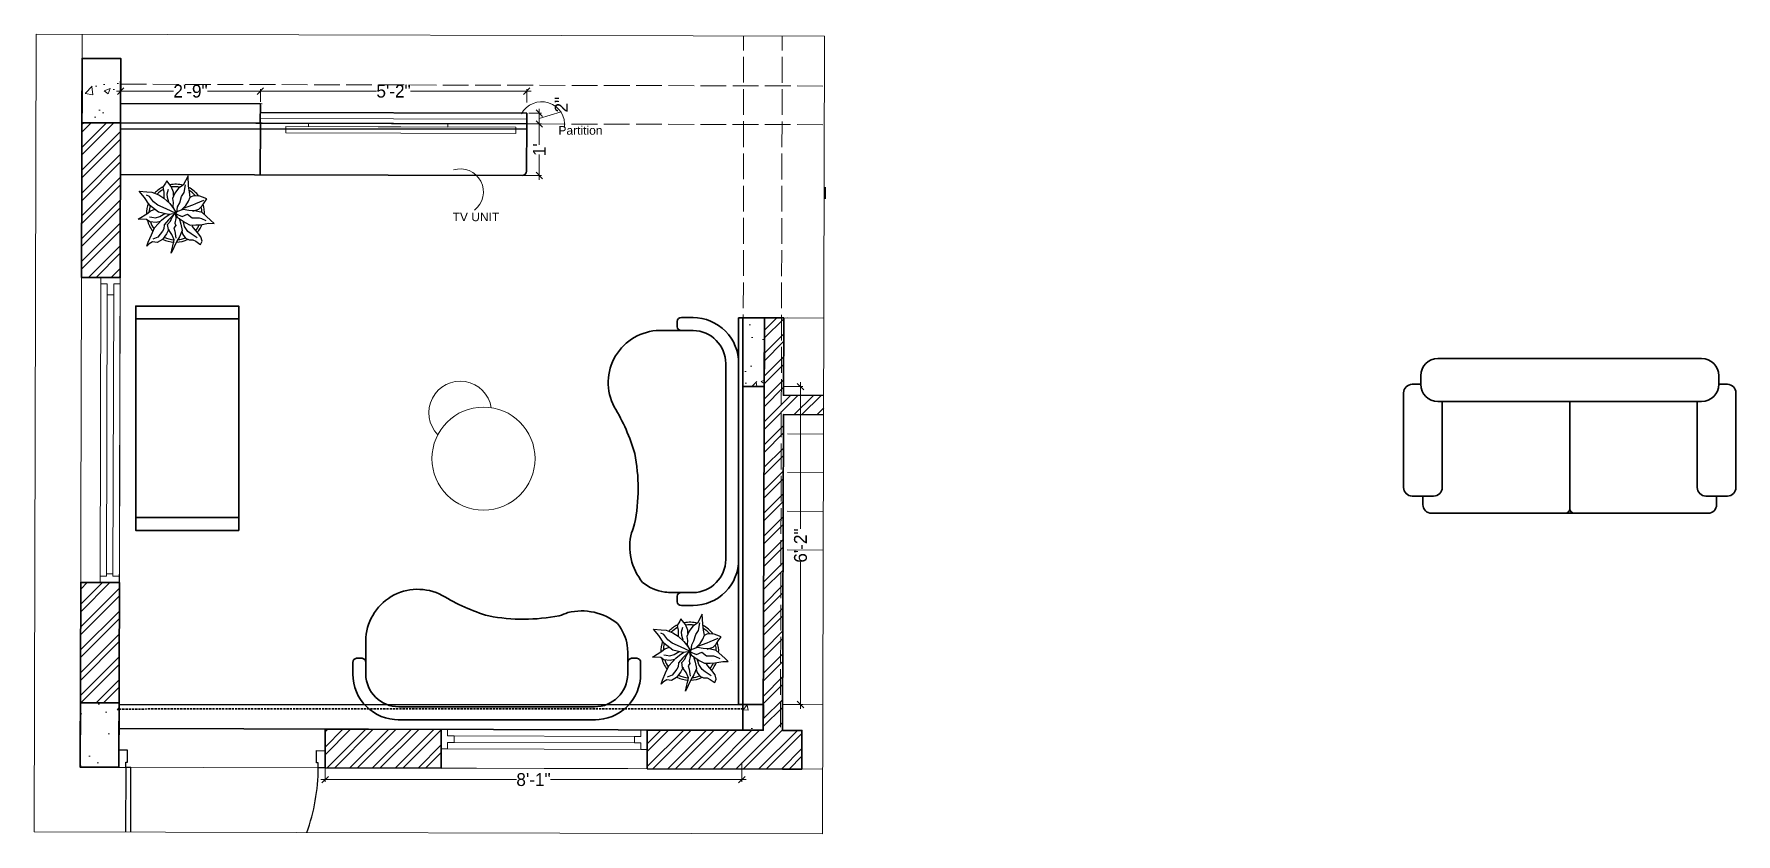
# Model space of a CAD drawing. Header units: millimetres. Extents: x 35877 to 3066687, y -650199 to -40525.
# Drawn here: x 148313.8 to 148710.1, y -178863 to -178676.8 of the extents above; entities that cross this region are included whole.
import ezdxf

# ---------------------------------------------------------------- set-up
doc = ezdxf.new("R2010")
doc.units = ezdxf.units.MM
doc.header["$MEASUREMENT"] = 0
doc.header["$PDMODE"] = 35
for name, pattern in [('00 . GROUND FLOOR$0$DASHED', [0.75, 0.5, -0.25]), ('ACAD_ISO02W100', [15, 12, -3]), ('DASHED', [0.75, 0.5, -0.25])]:
    doc.linetypes.add(name, pattern=pattern)
doc.layers.get('Defpoints').update_dxf_attribs({"color": 220})
doc.layers.add('AR ELE-5', color=134, linetype='Continuous')
doc.layers.add('AR HATCH-7', color=7, linetype='Continuous')
for name, color, linetype, lineweight in [('COLUMN', 1, 'Continuous', 30), ('dim05', 1, 'Continuous', 13), ('ELEC.', 5, 'Continuous', 20), ('FIRST FLOOR ( DW_RAIL )', 7, 'Continuous', 9), ('FUR', 250, 'Continuous', 0), ('FURNITURE', 32, 'Continuous', 9), ('furniture dimensions', 1, 'DASHED', 0), ('FURNITURE-1', 252, 'Continuous', 13), ('GDR_FLOATING COLUMN', 3, 'Continuous', 18), ('GROUND FLOOR', 7, 'Continuous', 9), ('GROUND FLOOR  ( PLINE )', 251, 'Continuous', 30), ('GROUND FLOOR ( DW_RAIL )', 7, 'Continuous', 9), ('GROUND FLOOR ( STAIR )', 251, 'Continuous', 9), ('Labelling', 1, 'Continuous', 25), ('wall', 7, 'Continuous', 30), ('XX~SLAB ( BEAM )~ ( DIM )', 7, 'Continuous', 9)]:
    doc.layers.add(name, color=color, linetype=linetype, lineweight=lineweight)
doc.styles.add('century g', font='GOTHIC.TTF')
doc.styles.get("Standard").update_dxf_attribs({"font": 'arial.ttf', "height": 6})
doc.dimstyles.new('Archana', dxfattribs={"dimtxt": 2, "dimasz": 0.75, "dimexe": 0.5, "dimexo": 0.5, "dimgap": 0, "dimtad": 0, "dimzin": 0, "dimdsep": 46, "dimlunit": 4, "dimtxsty": 'century g', "dimblk": 'OBLIQUE', "dimcen": 0, "dimdle": 1, "dimclrd": 256, "dimclre": 256, "dimclrt": 256, "dimadec": 0, "dimazin": 0, "dimtfac": 1, "dimtofl": 0, "dimtmove": 1, "dimatfit": 3, "dimfxl": 1, "dimfxlon": 1, "dimtolj": 1, "dimtzin": 0, "dimlwd": -1, "dimlwe": -1, "dimarcsym": 0})
pattern_1 = [(45, (472.0153, 2227.3693), (-2.65165043, 2.65165043), []), (45, (473.783, 2227.3693), (-2.65165043, 2.65165043), [])]

msp = doc.modelspace()

# ---------------------------------------------------------------- texts
at = {"layer": 'dim05', "color": 1, "lineweight": 0, "transparency": 33554687, "char_height": 2, "width": 14.68213, "attachment_point": 1}
for s, insert in [('Partition', (148435.904, -178698.19, 0.05)), ('TV UNIT', (148411.252, -178718.319))]:
    msp.add_mtext(s, dxfattribs=dict(at, insert=insert))

# ---------------------------------------------------------------- blocks, each defined once
blk = doc.blocks.new('_Oblique')
at = {"layer": 'wall', "color": 0, "lineweight": -2}
blk.add_line((-0.5, -0.5), (0.5, 0.5), dxfattribs=at)
blk = doc.blocks.new('*D814')
at = {"layer": 'Defpoints', "color": 0, "linetype": 'Continuous', "lineweight": 0, "transparency": 16777216}
for p in [(148428.51, -178695.19, 0.05), (148428.5, -178697.69, 0.05), (148431.44, -178697.69)]:
    blk.add_point(p, dxfattribs=at)
at = {"layer": 'furniture dimensions', "color": 5, "linetype": 'ByBlock', "transparency": 16777216}
blk.add_line((148429.01, -178695.19), (148431.94, -178695.19), dxfattribs=at)
at = {"layer": 'furniture dimensions', "color": 5, "linetype": 'Continuous', "transparency": 16777216}
for p, q in [((148431.44, -178694.19), (148431.44, -178698.69)), ((148431.44, -178696.44), (148436.55, -178694.91)), ((148429, -178697.69), (148431.94, -178697.69))]:
    blk.add_line(p, q, dxfattribs=at)
at = {"layer": 'furniture dimensions', "color": 5, "linetype": 'Continuous', "transparency": 16777216, "xscale": 1.5, "yscale": 1.5, "zscale": 1.5}
for p, rotation in [((148431.44, -178695.19), 90), ((148431.44, -178697.69), 270)]:
    blk.add_blockref('_Oblique', p, dxfattribs=dict(at, rotation=rotation))
at = {"layer": 'furniture dimensions', "linetype": 'Continuous', "lineweight": 0, "transparency": 16777216, "insert": (148436.55, -178693.21), "char_height": 3, "attachment_point": 5, "rotation": 90, "style": 'century g'}
blk.add_mtext('\\A1;2"', dxfattribs=at)
blk = doc.blocks.new('*D815')
at = {"layer": 'Defpoints', "color": 0, "linetype": 'Continuous', "lineweight": 0, "transparency": 16777216}
for p in [(148428.5, -178697.69, 0.05), (148427.47, -178709.69, 0.05), (148431.44, -178709.69)]:
    blk.add_point(p, dxfattribs=at)
at = {"layer": 'furniture dimensions', "color": 5, "linetype": 'ByBlock', "transparency": 16777216}
blk.add_line((148429, -178697.69), (148431.94, -178697.69), dxfattribs=at)
at = {"layer": 'furniture dimensions', "color": 5, "linetype": 'Continuous', "transparency": 16777216}
for p, q in [((148431.44, -178696.69), (148431.44, -178702.54)), ((148431.44, -178710.69), (148431.44, -178704.83)), ((148427.97, -178709.69), (148431.94, -178709.69))]:
    blk.add_line(p, q, dxfattribs=at)
at = {"layer": 'furniture dimensions', "color": 5, "linetype": 'Continuous', "transparency": 16777216, "xscale": 1.5, "yscale": 1.5, "zscale": 1.5}
for p, rotation in [((148431.44, -178697.69), 90), ((148431.44, -178709.69), 270)]:
    blk.add_blockref('_Oblique', p, dxfattribs=dict(at, rotation=rotation))
at = {"layer": 'furniture dimensions', "linetype": 'Continuous', "lineweight": 0, "transparency": 16777216, "insert": (148431.44, -178703.69), "char_height": 3, "attachment_point": 5, "rotation": 90, "style": 'century g'}
blk.add_mtext("\\A1;1'", dxfattribs=at)
blk = doc.blocks.new('*D816')
at = {"layer": 'Defpoints', "color": 0, "linetype": 'Continuous', "lineweight": 0, "transparency": 16777216}
for p in [(148483.6, -178758.82, 0.05), (148483.6, -178832.83, 0.05), (148492.26, -178832.83)]:
    blk.add_point(p, dxfattribs=at)
at = {"layer": 'furniture dimensions', "color": 5, "linetype": 'ByBlock', "transparency": 16777216}
blk.add_line((148488.26, -178758.82), (148492.76, -178758.82), dxfattribs=at)
at = {"layer": 'furniture dimensions', "color": 5, "linetype": 'Continuous', "transparency": 16777216}
for p, q in [((148492.26, -178757.82), (148492.26, -178791.95)), ((148492.26, -178833.83), (148492.26, -178799.7)), ((148488.26, -178832.83), (148492.76, -178832.83))]:
    blk.add_line(p, q, dxfattribs=at)
at = {"layer": 'furniture dimensions', "color": 5, "linetype": 'Continuous', "transparency": 16777216, "xscale": 1.5, "yscale": 1.5, "zscale": 1.5}
for p, rotation in [((148492.26, -178758.82), 90), ((148492.26, -178832.83), 270)]:
    blk.add_blockref('_Oblique', p, dxfattribs=dict(at, rotation=rotation))
at = {"layer": 'furniture dimensions', "linetype": 'Continuous', "lineweight": 0, "transparency": 16777216, "insert": (148492.26, -178795.83), "char_height": 3, "attachment_point": 5, "rotation": 90, "style": 'century g'}
blk.add_mtext('\\A1;6\'-2"', dxfattribs=at)
blk = doc.blocks.new('*D817')
at = {"layer": 'Defpoints', "color": 0, "linetype": 'Continuous', "lineweight": 0, "transparency": 16777216}
for p in [(148381.59, -178838.57, 0.05), (148478.59, -178838.82, 0.05), (148381.59, -178850.31)]:
    blk.add_point(p, dxfattribs=at)
at = {"layer": 'furniture dimensions', "color": 5, "linetype": 'Continuous', "transparency": 16777216}
for p, q in [((148381.59, -178846.31), (148381.59, -178850.81)), ((148380.59, -178850.31), (148426.14, -178850.31)), ((148479.59, -178850.31), (148434.04, -178850.31))]:
    blk.add_line(p, q, dxfattribs=at)
at = {"layer": 'furniture dimensions', "color": 5, "linetype": 'ByBlock', "transparency": 16777216}
blk.add_line((148478.59, -178846.31), (148478.59, -178850.81), dxfattribs=at)
at = {"layer": 'furniture dimensions', "color": 5, "linetype": 'Continuous', "transparency": 16777216, "xscale": 1.5, "yscale": 1.5, "zscale": 1.5, "rotation": 180}
blk.add_blockref('_Oblique', (148381.59, -178850.31), dxfattribs=at)
at = {"layer": 'furniture dimensions', "color": 5, "linetype": 'Continuous', "transparency": 16777216, "xscale": 1.5, "yscale": 1.5, "zscale": 1.5}
blk.add_blockref('_Oblique', (148478.59, -178850.31), dxfattribs=at)
at = {"layer": 'furniture dimensions', "linetype": 'Continuous', "lineweight": 0, "transparency": 16777216, "insert": (148430.09, -178850.31), "char_height": 3, "attachment_point": 5, "style": 'century g'}
blk.add_mtext('\\A1;8\'-1"', dxfattribs=at)
blk = doc.blocks.new('*D818')
at = {"layer": 'Defpoints', "color": 0, "linetype": 'Continuous', "lineweight": 0, "transparency": 16777216}
for p in [(148366.49, -178690.07), (148333.97, -178692.95, 0.05), (148366.49, -178693.02, 0.05)]:
    blk.add_point(p, dxfattribs=at)
at = {"layer": 'furniture dimensions', "color": 5, "linetype": 'Continuous', "transparency": 16777216}
for p, q in [((148332.97, -178690.07), (148346.27, -178690.07)), ((148367.49, -178690.07), (148354.19, -178690.07)), ((148366.49, -178692.52), (148366.49, -178689.57))]:
    blk.add_line(p, q, dxfattribs=at)
at = {"layer": 'furniture dimensions', "color": 5, "linetype": 'ByBlock', "transparency": 16777216}
blk.add_line((148333.97, -178692.45), (148333.97, -178689.57), dxfattribs=at)
at = {"layer": 'furniture dimensions', "color": 5, "linetype": 'Continuous', "transparency": 16777216, "xscale": 1.5, "yscale": 1.5, "zscale": 1.5, "rotation": 180}
blk.add_blockref('_Oblique', (148333.97, -178690.07), dxfattribs=at)
at = {"layer": 'furniture dimensions', "color": 5, "linetype": 'Continuous', "transparency": 16777216, "xscale": 1.5, "yscale": 1.5, "zscale": 1.5}
blk.add_blockref('_Oblique', (148366.49, -178690.07), dxfattribs=at)
at = {"layer": 'furniture dimensions', "linetype": 'Continuous', "lineweight": 0, "transparency": 16777216, "insert": (148350.23, -178690.07), "char_height": 3, "attachment_point": 5, "style": 'century g'}
blk.add_mtext('\\A1;2\'-9"', dxfattribs=at)
blk = doc.blocks.new('*D819')
at = {"layer": 'Defpoints', "color": 0, "linetype": 'Continuous', "lineweight": 0, "transparency": 16777216}
for p in [(148428.51, -178690.07), (148366.49, -178693.03, 0.05), (148428.51, -178693.19, 0.05)]:
    blk.add_point(p, dxfattribs=at)
at = {"layer": 'furniture dimensions', "color": 5, "linetype": 'Continuous', "transparency": 16777216}
for p, q in [((148365.49, -178690.07), (148393.57, -178690.07)), ((148429.51, -178690.07), (148401.43, -178690.07)), ((148428.51, -178692.69), (148428.51, -178689.57))]:
    blk.add_line(p, q, dxfattribs=at)
at = {"layer": 'furniture dimensions', "color": 5, "linetype": 'ByBlock', "transparency": 16777216}
blk.add_line((148366.49, -178692.53), (148366.49, -178689.57), dxfattribs=at)
at = {"layer": 'furniture dimensions', "color": 5, "linetype": 'Continuous', "transparency": 16777216, "xscale": 1.5, "yscale": 1.5, "zscale": 1.5, "rotation": 180}
blk.add_blockref('_Oblique', (148366.49, -178690.07), dxfattribs=at)
at = {"layer": 'furniture dimensions', "color": 5, "linetype": 'Continuous', "transparency": 16777216, "xscale": 1.5, "yscale": 1.5, "zscale": 1.5}
blk.add_blockref('_Oblique', (148428.51, -178690.07), dxfattribs=at)
at = {"layer": 'furniture dimensions', "linetype": 'Continuous', "lineweight": 0, "transparency": 16777216, "insert": (148397.5, -178690.07), "char_height": 3, "attachment_point": 5, "style": 'century g'}
blk.add_mtext('\\A1;5\'-2"', dxfattribs=at)
blk = doc.blocks.new('ARPLS010')
at = {"linetype": 'ByBlock'}
for p, q in [((0.121, 0.605), (-0.013, 0.459)), ((0.179, 0.666), (0.121, 0.605)), ((0.174, 0.573), (0.179, 0.666)), ((-0.295, 0.42), (-0.302, 0.309)), ((-0.302, 0.309), (-0.276, 0.258)), ((-0.278, 0.467), (-0.295, 0.42)), ((-0.248, 0.54), (-0.278, 0.467)), ((-0.182, 0.493), (-0.248, 0.54)), ((-0.222, 0.484), (-0.164, 0.347)), ((-0.125, 0.459), (-0.182, 0.493)), ((-0.164, 0.347), (-0.139, 0.295)), ((-0.139, 0.295), (-0.08, 0.131)), ((-0.072, 0.404), (-0.125, 0.459)), ((-0.038, 0.302), (-0.072, 0.404)), ((-0.044, 0.336), (-0.049, 0.232)), ((-0.013, 0.459), (-0.044, 0.336)), ((0.077, 0.412), (0.091, 0.447)), ((0.082, 0.358), (0.077, 0.412)), ((0.08, 0.288), (0.082, 0.358)), ((0.091, 0.447), (0.125, 0.522)), ((0.2, 0.432), (0.174, 0.573)), ((0.203, 0.352), (0.2, 0.432)), ((0.204, 0.254), (0.203, 0.352)), ((0.252, 0.313), (0.216, 0.287)), ((0.33, 0.38), (0.252, 0.313)), ((0.409, 0.44), (0.33, 0.38)), ((0.425, 0.373), (0.356, 0.269)), ((0.484, 0.459), (0.409, 0.44)), ((0.459, 0.303), (0.485, 0.354)), ((0.459, 0.236), (0.459, 0.303)), ((0.542, 0.434), (0.484, 0.459)), ((0.485, 0.354), (0.533, 0.42)), ((0.533, 0.42), (0.542, 0.434)), ((-0.469, 0.226), (-0.643, 0.216)), ((-0.643, 0.216), (-0.485, 0.134)), ((-0.359, 0.148), (-0.49, 0.172)), ((-0.485, 0.134), (-0.433, 0.051)), ((-0.362, 0.24), (-0.469, 0.226)), ((-0.433, 0.051), (-0.349, -0.011)), ((-0.278, 0.254), (-0.362, 0.24)), ((-0.287, 0.106), (-0.359, 0.148)), ((-0.18, 0.073), (-0.287, 0.106)), ((-0.21, 0.227), (-0.278, 0.254)), ((-0.132, 0.18), (-0.21, 0.227)), ((-0.111, 0.036), (-0.18, 0.073)), ((-0.063, 0.111), (-0.132, 0.18)), ((-0.013, 0.022), (-0.111, 0.036)), ((-0.084, -0.034), (0.007, 0.018)), ((0.003, 0.011), (-0.076, -0.16)), ((-0.049, 0.232), (-0.065, 0.135)), ((-0.065, 0.135), (-0.024, 0.018)), ((-0.024, 0.018), (0.009, 0.005)), ((0.006, -0.002), (0.068, 0.032)), ((0.007, 0.018), (0.02, -0.121)), ((0.009, 0.005), (0.056, 0.114)), ((0.015, 0.209), (0.08, 0.288)), ((0.056, 0.114), (0.015, 0.209)), ((0.017, -0.002), (0.091, 0.009)), ((0.068, 0.032), (0.16, 0.165)), ((0.088, 0.065), (0.187, 0.091)), ((0.091, 0.009), (0.173, -0.011)), ((0.227, 0.157), (0.132, 0.131)), ((0.16, 0.165), (0.204, 0.254)), ((0.173, -0.011), (0.212, 0.004)), ((0.187, 0.091), (0.297, 0.116)), ((0.212, 0.004), (0.252, -0.03)), ((0.318, 0.213), (0.227, 0.157)), ((0.297, 0.116), (0.408, 0.071)), ((0.309, 0.109), (0.368, 0.128)), ((0.309, -0.01), (0.43, 0.006)), ((0.356, 0.269), (0.318, 0.213)), ((0.368, 0.128), (0.432, 0.176)), ((0.408, 0.071), (0.482, 0.024)), ((0.432, 0.176), (0.459, 0.236)), ((0.482, 0.024), (0.689, -0.072)), ((-0.464, -0.073), (-0.558, -0.152)), ((-0.558, -0.152), (-0.517, -0.172)), ((-0.517, -0.172), (-0.447, -0.216)), ((-0.366, -0.036), (-0.464, -0.073)), ((-0.447, -0.216), (-0.363, -0.202)), ((-0.336, -0.142), (-0.413, -0.121)), ((-0.306, -0.033), (-0.366, -0.036)), ((-0.363, -0.202), (-0.263, -0.2)), ((-0.363, -0.408), (-0.318, -0.29)), ((-0.349, -0.011), (-0.256, -0.05)), ((-0.269, -0.135), (-0.336, -0.142)), ((-0.318, -0.29), (-0.259, -0.2)), ((-0.193, -0.113), (-0.269, -0.135)), ((-0.259, -0.2), (-0.168, -0.1)), ((-0.256, -0.05), (-0.185, -0.038)), ((-0.185, -0.038), (-0.114, -0.046)), ((-0.168, -0.1), (-0.084, -0.034)), ((-0.017, -0.291), (-0.141, -0.446)), ((-0.076, -0.16), (-0.138, -0.304)), ((-0.114, -0.046), (-0.093, -0.036)), ((0.02, -0.121), (-0.017, -0.291)), ((0.059, -0.27), (0.005, -0.185)), ((0.01, -0.014), (0.017, -0.002)), ((0.078, -0.064), (0.01, -0.014)), ((0.016, -0.023), (0.116, -0.122)), ((0.07, -0.179), (0.018, -0.1)), ((0.08, -0.342), (0.059, -0.27)), ((0.121, -0.239), (0.07, -0.179)), ((0.138, -0.083), (0.078, -0.064)), ((0.116, -0.122), (0.201, -0.195)), ((0.184, -0.299), (0.121, -0.239)), ((0.197, -0.135), (0.138, -0.083)), ((0.141, -0.261), (0.16, -0.336)), ((0.283, -0.123), (0.197, -0.135)), ((0.201, -0.195), (0.272, -0.198)), ((0.252, -0.03), (0.309, -0.01)), ((0.272, -0.198), (0.311, -0.225)), ((0.277, -0.114), (0.357, -0.156)), ((0.37, -0.064), (0.283, -0.123)), ((0.311, -0.225), (0.415, -0.304)), ((0.357, -0.156), (0.455, -0.226)), ((0.462, -0.021), (0.37, -0.064)), ((0.455, -0.226), (0.503, -0.317)), ((0.689, -0.072), (0.462, -0.021)), ((-0.382, -0.625), (-0.368, -0.496)), ((-0.269, -0.533), (-0.382, -0.625)), ((-0.368, -0.496), (-0.363, -0.408)), ((-0.287, -0.45), (-0.314, -0.498)), ((-0.199, -0.38), (-0.287, -0.45)), ((-0.141, -0.446), (-0.269, -0.533)), ((-0.138, -0.304), (-0.199, -0.38)), ((-0.042, -0.432), (-0.071, -0.352)), ((0.002, -0.48), (-0.042, -0.432)), ((0.104, -0.646), (0.002, -0.48)), ((0.064, -0.446), (0.066, -0.407)), ((0.066, -0.407), (0.08, -0.342)), ((0.106, -0.5), (0.104, -0.646)), ((0.15, -0.445), (0.106, -0.5)), ((0.16, -0.336), (0.15, -0.445)), ((0.252, -0.362), (0.184, -0.299)), ((0.376, -0.416), (0.252, -0.362)), ((0.502, -0.472), (0.376, -0.416)), ((0.415, -0.304), (0.447, -0.388)), ((0.503, -0.317), (0.494, -0.398)), ((0.494, -0.398), (0.528, -0.452)), ((0.567, -0.494), (0.502, -0.472)), ((0.528, -0.452), (0.567, -0.494))]:
    blk.add_line(p, q, dxfattribs=at)
for radius, start, end in [(0.5, 126.2799, 152.7042), (0.458, 130.7647, 148.9789), (0.5, 87.2367, 107.9154), (0.458, 91.6596, 104.0784), (0.5, 49.0791, 67.0324), (0.458, 49.8461, 63.9764), (0.5, 164.9216, 191.0302), (0.458, 169.9629, 188.6517), (0.458, 5.0517, 21.9108), (0.5, 1.3782, 25.7565), (0.5, 205.1623, 226.3204), (0.458, 207.232, 224.0819), (0.458, 334.5625, 357.1532), (0.5, 333.6991, 357.5577), (0.5, 249.553, 272.4234), (0.458, 252.8522, 267.711), (0.5, 283.5324, 308.8712), (0.458, 289.266, 306.1107)]:
    blk.add_arc((0, 0), radius, start, end, dxfattribs=at)

# ---------------------------------------------------------------- dimensions: what is measured, and where the dimension line sits
at = {"layer": 'furniture dimensions', "color": 5, "linetype": 'Continuous', "lineweight": 0, "transparency": 33554687}
for base, p1, p2, picture, middle in [((148366.494, -178690.069), (148333.966, -178692.945, 0.05), (148366.494, -178693.024, 0.049), '*D818', (148350.23, -178690.069)), ((148428.509, -178690.069), (148366.494, -178693.031, 0.05), (148428.509, -178693.189, 0.05), '*D819', (148397.501, -178690.069)), ((148381.59, -178850.313), (148478.589, -178838.819, 0.05), (148381.59, -178838.569, 0.05), '*D817', (148430.089, -178850.313))]:
    dim = msp.add_linear_dim(base=base, p1=p1, p2=p2, dimstyle='Archana', override={"dimtxt": 3, "dimasz": 1.5, "dimdec": 0, "dimclrd": 5, "dimclre": 5, "dimfxl": 4}, dxfattribs=at)
    dim.commit()
    dim.dimension.update_dxf_attribs({"geometry": picture, "text_midpoint": middle})
for base, p1, p2, picture, middle in [((148431.43742, -178697.68933), (148428.50912, -178695.18934, 0.04952), (148428.4975, -178697.68933, 0.04952), '*D814', (148436.55061, -178694.90538)), ((148431.437, -178709.687), (148428.498, -178697.689, 0.05), (148427.467, -178709.687, 0.05), '*D815', (148431.437, -178703.688)), ((148492.26, -178832.832), (148483.605, -178758.819, 0.05), (148483.605, -178832.832, 0.05), '*D816', (148492.26, -178795.826))]:
    dim = msp.add_linear_dim(base=base, p1=p1, p2=p2, angle=90, dimstyle='Archana', override={"dimtxt": 3, "dimasz": 1.5, "dimdec": 0, "dimclrd": 5, "dimclre": 5, "dimfxl": 4}, dxfattribs=at)
    dim.commit()
    dim.dimension.update_dxf_attribs({"geometry": picture, "text_midpoint": middle})

# ---------------------------------------------------------------- hatches: boundary and pattern name
at = {"layer": 'AR HATCH-7', "lineweight": 0, "true_color": 0x939598, "transparency": 33554687}
h = msp.add_hatch(dxfattribs=at)
h.set_pattern_fill('ANSI32', color=252, scale=10)
h.set_pattern_definition(pattern_1)
h.paths.add_polyline_path([(148333.678, -178804.445), (148329.178, -178804.433), (148324.678, -178804.422), (148324.605, -178832.421), (148333.605, -178832.445)])
h.paths.add_polyline_path([(148333.954, -178697.445), (148324.954, -178697.422), (148324.861, -178733.422), (148333.861, -178733.445)])
h.paths.add_polyline_path([(148333.966, -178692.945), (148333.954, -178697.445)])
h = msp.add_hatch(dxfattribs=at)
h.set_pattern_fill('ANSI32', color=252, scale=10)
h.set_pattern_definition(pattern_1)
h.paths.add_polyline_path([(148408.589, -178838.638), (148381.59, -178838.569), (148381.566, -178847.569), (148408.566, -178847.638)])
h.paths.add_polyline_path([(148492.589, -178838.855), (148488.089, -178838.844), (148488.279, -178765.344), (148497.645, -178765.368), (148497.656, -178760.868), (148488.291, -178760.844), (148488.337, -178742.844), (148483.837, -178742.832), (148483.796, -178758.832), (148483.589, -178838.832), (148478.589, -178838.819), (148469.092, -178838.795), (148459.592, -178838.792), (148459.592, -178838.77), (148456.589, -178838.762), (148456.578, -178843.262), (148456.566, -178847.762), (148488.066, -178847.844), (148492.566, -178847.855)])
at = {"layer": 'FURNITURE-1', "lineweight": 0, "true_color": 0xc7c8ca, "transparency": 33554687}
h = msp.add_hatch(dxfattribs=at)
h.set_pattern_fill('AR-CONC', color=9, scale=2)
h.set_pattern_definition([(50, (472.015, 2227.369), (14.34520365, -1.2550427), [1.5, -16.5]), (355, (472.015, 2227.37), (-2.7750267, 15.0438427), [1.2, -13.2]), (100.4514445, (473.211, 2227.265), (11.5701769, 13.7887998), [1.2748038, -14.0228422]), (46.1842, (472.015, 2231.37), (21.3448266, -3.3103856), [2.25, -24.75]), (96.635635, (473.794, 2231.093), (18.693239, 19.482372), [1.9122068, -21.0342752]), (351.184164, (472.015, 2231.37), (18.693239, 19.482372), [1.8, -19.8]), (21, (474.015, 2230.369), (11.93814104, -8.0523778), [1.5, -16.5]), (326, (474.015, 2230.37), (4.8663066, 14.5030009), [1.2, -13.2]), (71.451445, (475.01, 2229.698), (16.8044475, 6.45062306), [1.2748038, -14.0228422]), (37.5, (472.0153, 2227.3693), (0.24319711, 6.65787708), [0, -13.04, 0, -13.4, 0, -13.25]), (7.5, (472.015, 2227.369), (5.26139075, 7.88823424), [0, -7.64, 0, -12.74, 0, -5.05]), (327.5, (467.5553, 2227.3693), (10.67644872, -0.45109743), [0, -5, 0, -15.6, 0, -20.7]), (317.5, (465.555, 2227.369), (11.6637234, 2.00209965), [0, -6.5, 0, -10.36, 0, -14.7])])
h.paths.add_polyline_path([(148333.605, -178832.445), (148324.605, -178832.421), (148324.566, -178847.421), (148333.566, -178847.445), (148333.577, -178843.445), (148333.587, -178839.445)])
h.paths.add_polyline_path([(148333.993, -178682.445), (148324.993, -178682.422), (148324.954, -178697.422), (148333.954, -178697.445)])
h.paths.add_polyline_path([(148483.837, -178742.832), (148478.837, -178742.82), (148478.796, -178758.819), (148483.796, -178758.819)])
h.paths.add_polyline_path([(148394.3, -178732.346), (148425.926, -178732.427)])
h = msp.add_hatch(dxfattribs=at)
h.set_pattern_fill('AR-CONC', color=9, scale=2)
h.set_pattern_definition([(50, (448.368, 2227.369), (14.34520365, -1.2550427), [1.5, -16.5]), (355, (448.368, 2227.37), (-2.7750267, 15.0438427), [1.2, -13.2]), (100.4514445, (449.564, 2227.265), (11.5701769, 13.7887998), [1.2748038, -14.0228422]), (46.1842, (448.368, 2231.37), (21.3448266, -3.3103856), [2.25, -24.75]), (96.635635, (450.147, 2231.093), (18.693239, 19.482372), [1.9122068, -21.0342752]), (351.184164, (448.368, 2231.37), (18.693239, 19.482372), [1.8, -19.8]), (21, (450.368, 2230.369), (11.93814104, -8.0523778), [1.5, -16.5]), (326, (450.368, 2230.37), (4.8663066, 14.5030009), [1.2, -13.2]), (71.451445, (451.363, 2229.698), (16.8044475, 6.45062306), [1.2748038, -14.0228422]), (37.5, (448.3684, 2227.3693), (0.24319711, 6.65787708), [0, -13.04, 0, -13.4, 0, -13.25]), (7.5, (448.368, 2227.369), (5.26139075, 7.88823424), [0, -7.64, 0, -12.74, 0, -5.05]), (327.5, (443.9084, 2227.3693), (10.67644872, -0.45109743), [0, -5, 0, -15.6, 0, -20.7]), (317.5, (441.908, 2227.369), (11.6637234, 2.00209965), [0, -6.5, 0, -10.36, 0, -14.7])])
h.paths.add_polyline_path([(148483.589, -178832.979), (148478.604, -178832.979), (148478.604, -178838.832), (148483.589, -178838.832)])

# ---------------------------------------------------------------- linework, layer by layer
at = {"lineweight": 9, "transparency": 33554687, "elevation": 0.05}
for points in [[(148425.992, -178699.896), (148425.996, -178698.449), (148372.452, -178698.311), (148372.448, -178699.757)], [(148410.17, -178698.408), (148410.172, -178697.642), (148377.735, -178697.558), (148377.733, -178698.324)]]:
    msp.add_lwpolyline(points, close=True, dxfattribs=at)
at = {"transparency": 33554687, "elevation": 0.05}
for points in [[(148333.566, -178847.445), (148335.166, -178847.449), (148335.17, -178846.249), (148335.57, -178846.25), (148335.577, -178843.45), (148333.577, -178843.445)], [(148381.566, -178847.569), (148379.966, -178847.564), (148379.969, -178846.364), (148379.569, -178846.363), (148379.577, -178843.563), (148381.577, -178843.569)]]:
    msp.add_lwpolyline(points, close=True, dxfattribs=at)
msp.add_lwpolyline([(148336.327, -178862.536), (148336.366, -178847.452), (148335.166, -178847.449), (148335.127, -178862.533)], dxfattribs=at)
at = {"layer": 'AR ELE-5', "linetype": 'ByBlock', "ltscale": 15, "transparency": 33554687}
msp.add_arc((148335.101, -178847.421, 0.05), 44.866, 340.16845, 359.81727, dxfattribs=at)
at = {"layer": 'COLUMN', "transparency": 33554687, "elevation": 0.05}
for points in [[(148324.993, -178682.422), (148333.993, -178682.445), (148333.954, -178697.445), (148324.954, -178697.422)], [(148324.605, -178832.421), (148333.605, -178832.445), (148333.566, -178847.445), (148324.566, -178847.421)]]:
    msp.add_lwpolyline(points, close=True, dxfattribs=at)
at = {"layer": 'ELEC.', "transparency": 33554687}
for centre, start, end in [((148431.988, -178697.872), 352.82138, 151.85152), ((148413.07, -178713.51), 308.08533, 107.11547)]:
    msp.add_arc(centre, 5.357, start, end, dxfattribs=at)
at = {"layer": 'FIRST FLOOR ( DW_RAIL )', "lineweight": 0, "transparency": 33554687, "elevation": 0.05}
msp.add_lwpolyline([(148314.279, -178676.769), (148497.872, -178677.243), (148497.393, -178862.953), (148313.8, -178862.478)], close=True, dxfattribs=at)
at = {"layer": 'FUR', "transparency": 33554687}
msp.add_line((148476.088, -178822.488, 0.05), (148476.088, -178822.488, 0.05), dxfattribs=at)
at = {"layer": 'FURNITURE', "color": 18, "lineweight": 30, "true_color": 0x000000, "transparency": 33554687}
for p, q in [((148366.494, -178693.03, 0.05), (148333.966, -178692.945, 0.05)), ((148366.494, -178693.031, 0.05), (148366.483, -178697.53, 0.099)), ((148366.897, -178697.53, 0.05), (148333.954, -178697.445, 0.05))]:
    msp.add_line(p, q, dxfattribs=at)
at = {"layer": 'FURNITURE', "lineweight": 30, "transparency": 33554687}
for p, q in [((148366.497, -178697.53, 0.05), (148366.466, -178709.531, 0.05)), ((148428.501, -178697.682, 0.05), (148366.497, -178697.53, 0.05)), ((148428.473, -178708.682, 0.05), (148428.501, -178697.682, 0.05)), ((148333.923, -178709.446, 0.05), (148427.47, -178709.679, 0.05)), ((148333.59, -178838.445, 0.05), (148333.605, -178832.872, 0.05)), ((148333.605, -178832.872, 0.05), (148478.837, -178832.805, 0.05)), ((148333.59, -178838.445, 0.05), (148478.829, -178838.82, 0.05))]:
    msp.add_line(p, q, dxfattribs=at)
at = {"layer": 'FURNITURE', "lineweight": 30, "transparency": 16777216}
for p, q in [((148497.988, -178712.412, 2.255), (148497.988, -178715.115, 2.255)), ((148467.226, -178742.766, 0.896), (148464.524, -178742.766, 0.896)), ((148459.462, -178745.766, 1.036), (148464.524, -178745.766, 2.255)), ((148463.524, -178744.89, 2.255), (148463.524, -178743.641, 2.255)), ((148467.226, -178745.766, 2.255), (148464.524, -178745.766, 2.255)), ((148474.837, -178753.482, -5.565), (148474.837, -178799.05, -2.909)), ((148477.837, -178753.273, -1.363), (148477.837, -178799.258, 1.462)), ((148640.662, -178752.299, -4.698), (148702.057, -178752.299, -0.022)), ((148636.662, -178758.299, -4.698), (148634.662, -178758.299, -4.698)), ((148636.662, -178758.299, -4.698), (148636.662, -178756.299, -4.698)), ((148706.057, -178756.299, -0.022), (148706.057, -178758.299, -0.022)), ((148706.057, -178758.299, -0.022), (148708.057, -178758.299, -0.022)), ((148632.662, -178760.299, -4.698), (148632.662, -178782.299, -4.698)), ((148640.662, -178762.299, -4.698), (148702.057, -178762.299, -0.022)), ((148641.662, -178762.299, -4.698), (148641.662, -178782.299, -4.698)), ((148671.36, -178787.299, 1.405), (148671.36, -178762.299, 1.405)), ((148701.057, -178762.299, -0.022), (148701.057, -178782.299, -0.022)), ((148710.057, -178760.299, -0.022), (148710.057, -178782.299, -0.022)), ((148634.662, -178784.299, -4.698), (148639.662, -178784.299, -4.698)), ((148637.162, -178784.299, -4.698), (148637.162, -178786.299, -4.698)), ((148708.057, -178784.299, -0.022), (148703.057, -178784.299, -0.022)), ((148705.557, -178784.299, -0.022), (148705.557, -178786.299, -0.022)), ((148660.461, -178788.299, 2.926), (148639.162, -178788.299, -4.698)), ((148675.89, -178788.299, -0.022), (148654.223, -178788.299, -0.022)), ((148674.89, -178788.299, -0.022), (148703.557, -178788.299, -0.022)), ((148462.367, -178806.766, 2.03), (148464.524, -178806.766, 2.255)), ((148467.226, -178806.766, 0.896), (148464.524, -178806.766, 0.896)), ((148463.524, -178807.641, 2.255), (148463.524, -178808.89, 2.255)), ((148467.226, -178809.766, 0.896), (148464.524, -178809.766, 0.896)), ((148391.036, -178817.986, 1.036), (148391.036, -178823.048, 2.255)), ((148390.16, -178822.048, 2.255), (148388.911, -178822.048, 2.255)), ((148452.036, -178820.891, 2.03), (148452.036, -178823.048, 2.255)), ((148452.911, -178822.048, 2.255), (148454.16, -178822.048, 2.255)), ((148388.036, -178825.75, 0.896), (148388.036, -178823.048, 0.896)), ((148391.036, -178825.75, 2.255), (148391.036, -178823.048, 2.255)), ((148452.036, -178825.75, 0.896), (148452.036, -178823.048, 0.896)), ((148455.036, -178825.75, 0.896), (148455.036, -178823.048, 0.896)), ((148398.752, -178833.362, -5.565), (148444.32, -178833.362, -2.909)), ((148398.543, -178836.362, -1.363), (148444.528, -178836.362, 1.462))]:
    msp.add_line(p, q, dxfattribs=at)
at = {"layer": 'FURNITURE', "lineweight": 30, "transparency": 33554687, "elevation": 0.05}
for points in [[(148366.494, -178695.03), (148428.509, -178695.189), (148428.498, -178697.689), (148366.482, -178697.53), (148366.482, -178697.529)], [(148481.102, -178832.826), (148481.102, -178832.826)]]:
    msp.add_lwpolyline(points, dxfattribs=at)
at = {"layer": 'FURNITURE', "lineweight": 25, "transparency": 33554687, "elevation": 0.05}
msp.add_lwpolyline([(148333.96, -178697.445), (148428.498, -178697.689), (148428.498, -178698.934), (148333.956, -178698.934)], close=True, dxfattribs=at)
at = {"layer": 'FURNITURE', "color": 18, "lineweight": 20, "true_color": 0x000000, "transparency": 33554687, "elevation": 0.05}
msp.add_lwpolyline([(148366.485, -178696.454), (148428.501, -178696.58), (148428.501, -178697.682), (148366.482, -178697.53)], close=True, dxfattribs=at)
at = {"layer": 'FURNITURE', "lineweight": 30, "transparency": 33554687, "elevation": 0.05}
for points in [[(148337.466, -178740.08), (148337.466, -178792.304), (148361.466, -178792.304), (148361.466, -178740.08)], [(148361.466, -178743.074), (148361.466, -178740.08), (148337.466, -178740.08), (148337.466, -178743.074)], [(148477.837, -178742.821), (148478.837, -178742.821), (148478.837, -178832.815), (148477.837, -178832.815)], [(148337.466, -178789.323), (148337.466, -178792.304), (148361.466, -178792.304), (148361.466, -178789.323)]]:
    msp.add_lwpolyline(points, close=True, dxfattribs=at)
at = {"layer": 'FURNITURE', "transparency": 33554687}
msp.add_circle((148418.447, -178775.6, 0.119), 12, dxfattribs=at)
at = {"layer": 'FURNITURE', "lineweight": 30, "transparency": 33554687}
msp.add_arc((148427.473, -178708.679, 0.05), 1, 269.852, 359.852, dxfattribs=at)
at = {"layer": 'FURNITURE', "lineweight": 30, "transparency": 16777216}
for centre, radius, start, end in [((148464.524, -178743.774, 0.896), 1.009, 90, 172.427), ((148467.226, -178753.377, 0.896), 10.612, 359.4373, 90), ((148459.604, -178757.885, 1.036), 12.12, 90.67302, 207.87588), ((148464.524, -178744.757, 0.896), 1.009, 187.573, 270), ((148467.12, -178753.482, 0.896), 7.717, 0, 89.09954), ((148640.662, -178756.299, -4.698), 4, 90, 180), ((148702.057, -178756.299, -0.022), 4, 0, 90), ((148634.662, -178760.299, -4.698), 2, 90, 180), ((148640.662, -178758.299, -4.698), 4, 180, 270), ((148702.057, -178758.299, -0.022), 4, 270, 0), ((148708.057, -178760.299, -0.022), 2, 0, 90), ((148408.245, -178788.043, 5.369), 47.454, 16.72277, 31.07145), ((148410.733, -178782.462, 5.369), 43.711, 349.00181, 10.64351), ((148634.662, -178782.299, -4.698), 2, 180, 270), ((148639.662, -178782.299, -4.698), 2, 270, 0), ((148703.057, -178782.299, -0.022), 2, 180, 270), ((148708.057, -178782.299, -0.022), 2, 270, 0), ((148639.162, -178786.299, -4.698), 2, 180, 270), ((148703.557, -178786.299, -0.022), 2, 270, 0), ((148421.358, -178780.299, 2.48), 33.949, 338.34281, 341.98023), ((148670.36, -178787.299, 1.405), 1, 270, 0), ((148672.36, -178787.299, 1.405), 1, 180, 270), ((148465.835, -178796.03, 2.48), 13.316, 166.08407, 218.96296), ((148467.226, -178799.154, 0.896), 10.612, 270, 0.5627), ((148467.12, -178799.05, 0.896), 7.717, 270.90046, 0), ((148403.155, -178818.129, 1.036), 12.12, 62.12412, 179.32698), ((148462.304, -178795.836, 2.48), 10.951, 231.4675, 261.43692), ((148462.367, -178792.35, 2.03), 14.416, 263.25309, 270), ((148464.524, -178807.774, 0.896), 1.009, 90, 172.427), ((148433.313, -178766.769, 5.369), 47.454, 238.92855, 253.27723), ((148464.524, -178808.757, 0.896), 1.009, 187.573, 270), ((148427.732, -178769.258, 5.369), 43.711, 259.35649, 280.99819), ((148425.569, -178779.882, 2.48), 33.949, 288.01977, 291.65719), ((148441.3, -178824.359, 2.48), 13.316, 51.03704, 103.91593), ((148441.106, -178820.828, 2.48), 10.951, 8.56308, 38.5325), ((148389.044, -178823.048, 0.896), 1.009, 97.573, 180), ((148390.027, -178823.048, 0.896), 1.009, 0, 82.427), ((148437.619, -178820.891, 2.03), 14.416, 0, 6.74691), ((148453.044, -178823.048, 0.896), 1.009, 97.573, 180), ((148454.027, -178823.048, 0.896), 1.009, 0, 82.427), ((148398.647, -178825.75, 0.896), 10.612, 180, 270.5627), ((148398.752, -178825.645, 0.896), 7.717, 180.90046, 270), ((148444.424, -178825.75, 0.896), 10.612, 269.4373, 0), ((148444.32, -178825.645, 0.896), 7.717, 270, 359.09954)]:
    msp.add_arc(centre, radius, start, end, dxfattribs=at)
at = {"layer": 'FURNITURE', "transparency": 33554687}
msp.add_arc((148413.038, -178764.888, 0.119), 7.313, 9.04978, 224.53227, dxfattribs=at)
at = {"layer": 'GDR_FLOATING COLUMN', "linetype": '00 . GROUND FLOOR$0$DASHED', "lineweight": 30, "transparency": 33554687}
msp.add_line((148333.605, -178833.872, 0.05), (148478.836, -178833.805, 0.05), dxfattribs=at)
at = {"layer": 'GROUND FLOOR', "transparency": 33554687}
for p, q in [((148325.007, -178676.797, 0.05), (148324.566, -178847.421, 0.05)), ((148366.909, -178693.03, 0.05), (148333.966, -178692.945, 0.05)), ((148333.954, -178697.445, 0.05), (148333.566, -178847.445, 0.05)), ((148333.678, -178804.445, 0.05), (148324.678, -178804.422, 0.05)), ((148381.59, -178838.569, 0.05), (148381.566, -178847.569, 0.05)), ((148483.589, -178838.832, 0.05), (148381.59, -178838.569, 0.05)), ((148497.432, -178847.868, 0.05), (148324.566, -178847.421, 0.05))]:
    msp.add_line(p, q, dxfattribs=at)
at = {"layer": 'GROUND FLOOR', "color": 5, "transparency": 33554687}
msp.add_line((148497.645, -178765.368, 0.05), (148488.279, -178765.344, 0.05), dxfattribs=at)
at = {"layer": 'GROUND FLOOR', "linetype": 'ACAD_ISO02W100', "ltscale": 0.7, "transparency": 33554687}
msp.add_line((148381.59, -178838.569, 0.05), (148333.59, -178838.445, 0.05), dxfattribs=at)
at = {"layer": 'GROUND FLOOR  ( PLINE )', "lineweight": 0, "transparency": 33554687}
msp.add_line((148497.47, -178832.868, 0.05), (148488.105, -178832.844, 0.05), dxfattribs=at)
at = {"layer": 'GROUND FLOOR  ( PLINE )', "transparency": 33554687, "elevation": 0.05}
for points in [[(148333.954, -178697.445), (148333.954, -178697.446), (148333.966, -178692.946), (148333.966, -178692.945), (148333.993, -178682.445), (148324.993, -178682.422), (148324.861, -178733.422), (148333.861, -178733.445)], [(148333.678, -178804.445), (148324.678, -178804.422), (148324.566, -178847.421), (148333.566, -178847.445)], [(148381.59, -178838.569), (148408.589, -178838.638), (148408.566, -178847.638), (148381.566, -178847.569)]]:
    msp.add_lwpolyline(points, close=True, dxfattribs=at)
for points in [[(148497.656, -178760.868), (148488.291, -178760.844), (148488.337, -178742.844), (148483.837, -178742.832), (148483.589, -178838.832), (148456.589, -178838.762), (148456.566, -178847.762), (148488.066, -178847.844)], [(148488.089, -178838.844), (148488.279, -178765.344), (148497.645, -178765.368)], [(148488.066, -178847.844), (148488.066, -178847.844), (148492.566, -178847.855), (148492.589, -178838.855), (148488.089, -178838.844)]]:
    msp.add_lwpolyline(points, dxfattribs=at)
at = {"layer": 'GROUND FLOOR ( DW_RAIL )', "transparency": 33554687, "elevation": 0.05}
for points in [[(148333.678, -178804.445), (148333.681, -178802.945), (148332.181, -178802.941), (148332.183, -178802.441), (148330.683, -178802.437), (148330.851, -178737.437), (148332.351, -178737.441), (148332.357, -178734.941), (148333.857, -178734.945), (148333.861, -178733.445), (148329.361, -178733.433), (148329.357, -178734.933), (148330.857, -178734.937), (148330.851, -178737.437), (148332.351, -178737.441), (148332.183, -178802.441), (148330.683, -178802.437), (148330.681, -178802.937), (148329.181, -178802.933), (148329.178, -178804.433), (148333.678, -178804.445), (148333.861, -178733.445), (148329.361, -178733.433), (148329.178, -178804.433)], [(148408.589, -178838.638), (148456.589, -178838.762), (148456.566, -178847.762), (148408.566, -178847.638)], [(148456.589, -178838.762), (148455.089, -178838.758), (148455.085, -178840.258), (148453.585, -178840.255), (148453.582, -178841.755), (148411.582, -178841.646), (148411.586, -178840.146), (148410.086, -178840.142), (148410.089, -178838.642), (148408.589, -178838.638), (148408.578, -178843.138), (148410.078, -178843.142), (148410.082, -178841.642), (148411.582, -178841.646), (148411.586, -178840.146), (148453.585, -178840.255), (148453.582, -178841.755), (148455.082, -178841.758), (148455.078, -178843.258), (148456.578, -178843.262), (148456.589, -178838.762), (148408.589, -178838.638), (148408.578, -178843.138), (148456.578, -178843.262)]]:
    msp.add_lwpolyline(points, close=True, dxfattribs=at)
at = {"layer": 'GROUND FLOOR ( STAIR )', "color": 5, "linetype": 'ACAD_ISO02W100', "ltscale": 0.7, "transparency": 33554687}
for p, q in [((148497.703, -178742.868, 0.05), (148488.337, -178742.844, 0.05)), ((148497.656, -178760.868, 0.05), (148488.291, -178760.844, 0.05)), ((148497.633, -178769.868, 0.05), (148488.267, -178769.844, 0.05)), ((148497.61, -178778.868, 0.05), (148488.244, -178778.844, 0.05)), ((148497.587, -178787.868, 0.05), (148488.221, -178787.844, 0.05)), ((148497.563, -178796.868, 0.05), (148488.198, -178796.844, 0.05))]:
    msp.add_line(p, q, dxfattribs=at)
at = {"layer": 'Labelling', "color": 251, "linetype": 'ACAD_ISO02W100', "lineweight": 0, "ltscale": 0.5, "true_color": 0x636466, "transparency": 33554687}
for p, q in [((148478.831, -178838.069, 0.05), (148479.007, -178677.195, 0.05)), ((148487.591, -178838.092, 0.05), (148488.007, -178677.218, 0.05)), ((148333.984, -178688.445, 0.05), (148497.849, -178688.868, 0.05)), ((148333.96, -178697.445, 0.05), (148497.825, -178697.868, 0.05))]:
    msp.add_line(p, q, dxfattribs=at)
at = {"layer": 'Labelling', "lineweight": 30, "ltscale": 10, "transparency": 33554687, "elevation": 0.05}
for points in [[(148478.837, -178742.82), (148483.837, -178742.832), (148483.796, -178758.832), (148478.796, -178758.819)], [(148478.845, -178832.819), (148483.605, -178832.832), (148483.589, -178838.832), (148478.829, -178838.819)]]:
    msp.add_lwpolyline(points, close=True, dxfattribs=at)
at = {"layer": 'XX~SLAB ( BEAM )~ ( DIM )', "transparency": 33554687}
msp.add_line((148488.337, -178742.844, 0.05), (148497.703, -178742.868, 0.05), dxfattribs=at)
at = {"layer": 'XX~SLAB ( BEAM )~ ( DIM )', "transparency": 33554687, "elevation": 0.05}
msp.add_lwpolyline([(148381.566, -178847.569), (148452.066, -178847.751)], dxfattribs=at)

# ---------------------------------------------------------------- block references
at = {"transparency": 33554687, "xscale": 13.47973786482115, "yscale": 13.47973786482115, "zscale": 13.47973786482115, "rotation": 269.9584527425964}
for p in [(148346.729, -178718.472, 0.05), (148466.469, -178820.424)]:
    msp.add_blockref('ARPLS010', p, dxfattribs=at)

msp.set_redraw_order([(e.dxf.handle, doc.entitydb.next_handle()) for e in msp.query("TEXT MTEXT ATTDEF DIMENSION ARC_DIMENSION")])  # texts and dimensions are drawn at this point

doc.saveas('drawing.dxf')
